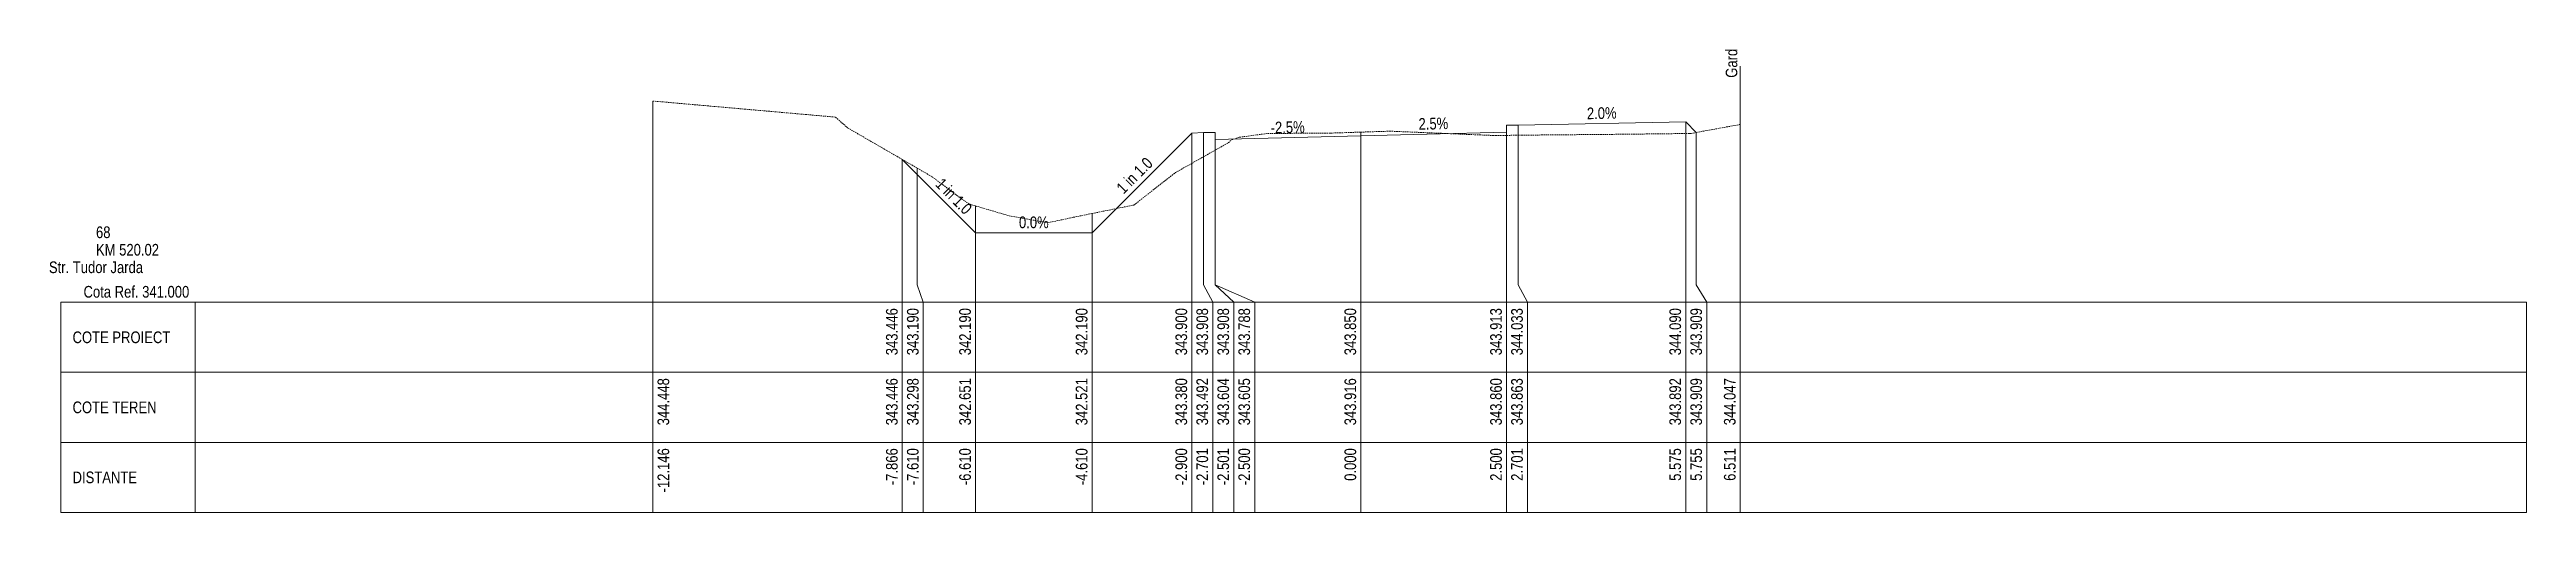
# Paper-space layout 'Str. Tudor Jarda-XS-1' of a CAD drawing. Extents: x 5 to 860, y 10 to 5944.
# Drawn here: x 435 to 860, y 490 to 569.3 of the extents above; entities that cross this region are included whole.
import ezdxf
from ezdxf.enums import TextEntityAlignment as Align

# ---------------------------------------------------------------- set-up
doc = ezdxf.new("R2010")
doc.units = 0
doc.linetypes.add('DASHED2', pattern=[0.375, 0.25, -0.125])
doc.layers.add('ARD-No Plot', color=1, linetype='Continuous', lineweight=0, plot=False)
for name, color, linetype, lineweight in [('DESIGN-TEXT', 7, 'Continuous', 0), ('EXISTING-TEXT', 7, 'Continuous', 0), ('LINES', 7, 'Continuous', 0), ('Text', 7, 'Continuous', 0), ('X-RL', 7, 'Continuous', 0), ('XPLOT-DESIGN', 5, 'Continuous', 0), ('XPLOT-EXISTING', 3, 'DASHED2', 0), ('XPLOT-GRADE', 7, 'Continuous', 0), ('XPLOT-KM', 7, 'Continuous', 0), ('XPLOT-TITLE', 7, 'Continuous', 0)]:
    doc.layers.add(name, color=color, linetype=linetype, lineweight=lineweight)
doc.styles.add('Arial', font='arial.ttf', dxfattribs={"width": 0.8})

psp = doc.layouts.new('Str. Tudor Jarda-XS-1')

# ---------------------------------------------------------------- texts
at = {"layer": 'ARD-No Plot', "style": 'Arial', "width": 0.8}
psp.add_text('Str. Tudor Jarda', height=2, dxfattribs=at).set_placement((443, 531), align=Align.CENTER)
at = {"layer": 'DESIGN-TEXT', "style": 'Arial', "width": 0.8}
for s, p in [('343.446', (580.541, 525)), ('343.190', (584.141, 525)), ('342.190', (593.103, 525)), ('342.190', (613.103, 525)), ('343.900', (630.2, 525)), ('343.908', (633.8, 525)), ('343.908', (637.4, 525)), ('343.788', (641, 525)), ('343.850', (659.2, 525)), ('343.913', (684.2, 525)), ('344.033', (687.8, 525)), ('344.090', (714.946, 525)), ('343.909', (718.546, 525))]:
    psp.add_text(s, height=2, rotation=90, dxfattribs=at).set_placement(p, align=Align.RIGHT)
at = {"layer": 'EXISTING-TEXT', "style": 'Arial', "width": 0.8}
for s, p in [('344.448', (541.341, 513)), ('343.446', (580.541, 513)), ('343.298', (584.141, 513)), ('342.651', (593.103, 513)), ('342.521', (613.103, 513)), ('343.380', (630.2, 513)), ('343.492', (633.8, 513)), ('343.604', (637.4, 513)), ('343.605', (641, 513)), ('343.916', (659.2, 513)), ('343.916', (659.2, 513)), ('343.860', (684.2, 513)), ('343.863', (687.8, 513)), ('343.892', (714.946, 513)), ('343.909', (718.546, 513)), ('344.047', (724.308, 513))]:
    psp.add_text(s, height=2, rotation=90, dxfattribs=at).set_placement(p, align=Align.RIGHT)
at = {"layer": 'Text', "style": 'Arial', "width": 0.8}
psp.add_text('Gard', height=2, rotation=90, dxfattribs=at).set_placement((724.608, 564.471))
for s, p in [('-12.146', (541.341, 501)), ('-12.146', (541.341, 501)), ('-7.866', (580.541, 501)), ('-7.866', (580.541, 501)), ('-7.866', (580.541, 501)), ('-7.610', (584.141, 501)), ('-7.610', (584.141, 501)), ('-7.610', (584.141, 501)), ('-6.610', (593.103, 501)), ('-6.610', (593.103, 501)), ('-6.610', (593.103, 501)), ('-4.610', (613.103, 501)), ('-4.610', (613.103, 501)), ('-4.610', (613.103, 501)), ('-2.900', (630.2, 501)), ('-2.900', (630.2, 501)), ('-2.900', (630.2, 501)), ('-2.701', (633.8, 501)), ('-2.701', (633.8, 501)), ('-2.701', (633.8, 501)), ('-2.501', (637.4, 501)), ('-2.501', (637.4, 501)), ('-2.501', (637.4, 501)), ('-2.500', (641, 501)), ('-2.500', (641, 501)), ('-2.500', (641, 501)), ('0.000', (659.2, 501)), ('0.000', (659.2, 501)), ('0.000', (659.2, 501)), ('2.500', (684.2, 501)), ('2.500', (684.2, 501)), ('2.500', (684.2, 501)), ('2.701', (687.8, 501)), ('2.701', (687.8, 501)), ('2.701', (687.8, 501)), ('5.575', (714.946, 501)), ('5.575', (714.946, 501)), ('5.575', (714.946, 501)), ('5.755', (718.546, 501)), ('5.755', (718.546, 501)), ('5.755', (718.546, 501)), ('6.511', (724.308, 501)), ('6.511', (724.308, 501))]:
    psp.add_text(s, height=2, rotation=90, dxfattribs=at).set_placement(p, align=Align.RIGHT)
at = {"layer": 'X-RL', "style": 'Arial', "width": 0.8}
psp.add_text('Cota Ref. 341.000', height=2, dxfattribs=at).set_placement((459, 526.8), align=Align.RIGHT)
at = {"layer": 'XPLOT-GRADE', "style": 'Arial', "width": 0.8}
for s, rotation, p in [('-2.5%', 1.4321, (647.48, 554.988)), ('2.5%', 1.4321, (672.48, 555.613)), ('2.0%', 1.14576, (701.362, 557.413)), ('1 in 1.0', 45, (621.886, 547.014)), ('1 in 1.0', 315, (589.469, 543.466)), ('0.0%', 0, (603.903, 538.7))]:
    psp.add_text(s, height=2, rotation=rotation, dxfattribs=at).set_placement(p, align=Align.CENTER)
at = {"layer": 'XPLOT-KM', "style": 'Arial', "width": 0.8}
for s, p in [('68', (443, 537)), ('KM 520.02', (443, 534))]:
    psp.add_text(s, height=2, dxfattribs=at).set_placement(p)
at = {"layer": 'XPLOT-TITLE', "style": 'Arial', "width": 0.8}
for s, p in [('COTE PROIECT', (438.982, 519)), ('COTE TEREN', (438.982, 507)), ('DISTANTE', (438.982, 495))]:
    psp.add_text(s, height=2, dxfattribs=at).set_placement(p)

# ---------------------------------------------------------------- linework, layer by layer
at = {"layer": 'LINES'}
for p, q in [((725.108, 566.471), (725.108, 546.471)), ((538.541, 529), (538.541, 560.484)), ((538.541, 529), (538.541, 560.484)), ((715.746, 529), (715.746, 556.901)), ((715.746, 529), (715.746, 556.901)), ((715.746, 529), (715.746, 556.901)), ((631, 529), (631, 554.996)), ((631, 529), (631, 554.996)), ((631, 529), (631, 554.996)), ((632.99, 529), (632.99, 555.076)), ((632.99, 529), (632.99, 555.076)), ((632.99, 529), (632.99, 555.076)), ((634.99, 529), (634.99, 555.076)), ((634.99, 529), (634.99, 555.076)), ((634.99, 529), (634.99, 555.076)), ((635, 529), (635, 553.876)), ((635, 529), (635, 553.876)), ((635, 529), (635, 553.876)), ((660, 529), (660, 555.157)), ((660, 529), (660, 555.157)), ((660, 529), (660, 555.157)), ((685, 529), (685, 555.126)), ((685, 529), (685, 555.126)), ((685, 529), (685, 555.126)), ((687.01, 529), (687.01, 556.326)), ((687.01, 529), (687.01, 556.326)), ((687.01, 529), (687.01, 556.326)), ((717.552, 529), (717.552, 555.095)), ((717.552, 529), (717.552, 555.095)), ((717.552, 529), (717.552, 555.095)), ((725.108, 529), (725.108, 556.471)), ((725.108, 529), (725.108, 556.471)), ((581.341, 529), (581.341, 550.462)), ((581.341, 529), (581.341, 550.462)), ((581.341, 529), (581.341, 550.462)), ((583.903, 529), (583.903, 548.981)), ((583.903, 529), (583.903, 548.981)), ((583.903, 529), (583.903, 548.981)), ((593.903, 529), (593.903, 542.509)), ((593.903, 529), (593.903, 542.509)), ((593.903, 529), (593.903, 542.509)), ((613.903, 529), (613.903, 541.215)), ((613.903, 529), (613.903, 541.215)), ((613.903, 529), (613.903, 541.215)), ((538.541, 526), (538.541, 529)), ((538.541, 526), (538.541, 529)), ((581.341, 526), (581.341, 529)), ((581.341, 526), (581.341, 529)), ((581.341, 526), (581.341, 529)), ((584.941, 526), (583.903, 529)), ((584.941, 526), (583.903, 529)), ((584.941, 526), (583.903, 529)), ((593.903, 526), (593.903, 529)), ((593.903, 526), (593.903, 529)), ((593.903, 526), (593.903, 529)), ((613.903, 526), (613.903, 529)), ((613.903, 526), (613.903, 529)), ((613.903, 526), (613.903, 529)), ((631, 526), (631, 529)), ((631, 526), (631, 529)), ((631, 526), (631, 529)), ((634.6, 526), (632.99, 529)), ((634.6, 526), (632.99, 529)), ((634.6, 526), (632.99, 529)), ((638.2, 526), (634.99, 529)), ((638.2, 526), (634.99, 529)), ((638.2, 526), (634.99, 529)), ((641.8, 526), (635, 529)), ((641.8, 526), (635, 529)), ((641.8, 526), (635, 529)), ((660, 526), (660, 529)), ((660, 526), (660, 529)), ((660, 526), (660, 529)), ((685, 526), (685, 529)), ((685, 526), (685, 529)), ((685, 526), (685, 529)), ((688.6, 526), (687.01, 529)), ((688.6, 526), (687.01, 529)), ((688.6, 526), (687.01, 529)), ((715.746, 526), (715.746, 529)), ((715.746, 526), (715.746, 529)), ((715.746, 526), (715.746, 529)), ((719.346, 526), (717.552, 529)), ((719.346, 526), (717.552, 529)), ((719.346, 526), (717.552, 529)), ((725.108, 526), (725.108, 529)), ((725.108, 526), (725.108, 529)), ((436.982, 514), (436.982, 526)), ((436.982, 526), (460, 526)), ((460, 490), (460, 526)), ((460, 526), (860, 526)), ((538.541, 490), (538.541, 526)), ((538.541, 490), (538.541, 526)), ((581.341, 490), (581.341, 526)), ((581.341, 490), (581.341, 526)), ((581.341, 490), (581.341, 526)), ((584.941, 490), (584.941, 526)), ((584.941, 490), (584.941, 526)), ((584.941, 490), (584.941, 526)), ((593.903, 490), (593.903, 526)), ((593.903, 490), (593.903, 526)), ((593.903, 490), (593.903, 526)), ((613.903, 490), (613.903, 526)), ((613.903, 490), (613.903, 526)), ((613.903, 490), (613.903, 526)), ((631, 490), (631, 526)), ((631, 490), (631, 526)), ((631, 490), (631, 526)), ((634.6, 490), (634.6, 526)), ((634.6, 490), (634.6, 526)), ((634.6, 490), (634.6, 526)), ((638.2, 490), (638.2, 526)), ((638.2, 490), (638.2, 526)), ((638.2, 490), (638.2, 526)), ((641.8, 490), (641.8, 526)), ((641.8, 490), (641.8, 526)), ((641.8, 490), (641.8, 526)), ((660, 490), (660, 526)), ((660, 490), (660, 526)), ((660, 490), (660, 526)), ((685, 490), (685, 526)), ((685, 490), (685, 526)), ((685, 490), (685, 526)), ((688.6, 490), (688.6, 526)), ((688.6, 490), (688.6, 526)), ((688.6, 490), (688.6, 526)), ((715.746, 490), (715.746, 526)), ((715.746, 490), (715.746, 526)), ((715.746, 490), (715.746, 526)), ((719.346, 490), (719.346, 526)), ((719.346, 490), (719.346, 526)), ((719.346, 490), (719.346, 526)), ((725.108, 490), (725.108, 526)), ((725.108, 490), (725.108, 526)), ((860, 490), (860, 526)), ((436.982, 502), (436.982, 514)), ((436.982, 514), (460, 514)), ((460, 514), (436.982, 514)), ((460, 514), (860, 514)), ((436.982, 490), (436.982, 502)), ((436.982, 502), (460, 502)), ((460, 502), (436.982, 502)), ((460, 502), (860, 502)), ((460, 490), (436.982, 490)), ((460, 490), (860, 490))]:
    psp.add_line(p, q, dxfattribs=at)
at = {"layer": 'XPLOT-DESIGN'}
for p, q in [((687.01, 556.326), (715.746, 556.901)), ((715.746, 556.901), (717.552, 555.095)), ((613.903, 537.9), (631, 554.996)), ((631, 554.996), (632.99, 555.076)), ((632.99, 555.076), (634.99, 555.076)), ((634.99, 555.076), (635, 553.876)), ((635, 553.876), (660, 554.501)), ((660, 554.501), (685, 555.126)), ((685, 555.126), (685.01, 556.326)), ((685.01, 556.326), (687.01, 556.326)), ((581.341, 550.462), (583.903, 547.9)), ((583.903, 547.9), (593.903, 537.9)), ((593.903, 537.9), (613.903, 537.9))]:
    psp.add_line(p, q, dxfattribs=at)
at = {"layer": 'XPLOT-EXISTING'}
for p, q in [((538.541, 560.484), (569.858, 557.727)), ((569.858, 557.727), (571.952, 555.892)), ((571.952, 555.892), (581.341, 550.462)), ((635, 552.051), (637.27, 553.329)), ((637.27, 553.329), (637.835, 553.84)), ((637.835, 553.84), (639.194, 554.283)), ((639.194, 554.283), (643.997, 554.925)), ((643.997, 554.925), (654.816, 554.987)), ((654.816, 554.987), (660, 555.157)), ((660, 555.157), (664.961, 555.319)), ((660, 555.157), (660, 555.157)), ((664.961, 555.319), (683.163, 554.566)), ((683.163, 554.566), (685, 554.596)), ((685, 554.596), (687.01, 554.628)), ((687.01, 554.628), (687.594, 554.637)), ((687.594, 554.637), (703.369, 554.775)), ((703.369, 554.775), (715.746, 554.916)), ((715.746, 554.916), (715.777, 554.916)), ((715.777, 554.916), (716.144, 554.916)), ((716.144, 554.916), (716.325, 554.927)), ((716.325, 554.927), (716.607, 554.926)), ((716.607, 554.926), (716.684, 554.937)), ((716.684, 554.937), (717.552, 555.095)), ((717.552, 555.095), (725.108, 556.471)), ((581.341, 550.462), (583.903, 548.981)), ((583.903, 548.981), (586.459, 547.503)), ((621.078, 542.665), (628.201, 548.221)), ((628.201, 548.221), (631, 549.798)), ((631, 549.798), (632.99, 550.918)), ((632.99, 550.918), (634.99, 552.045)), ((634.99, 552.045), (635, 552.051)), ((586.459, 547.503), (591.99, 543.359)), ((591.99, 543.359), (593.213, 542.711)), ((593.213, 542.711), (593.903, 542.509)), ((593.903, 542.509), (599.653, 540.826)), ((599.653, 540.826), (606.327, 539.63)), ((606.327, 539.63), (610.681, 540.563)), ((610.681, 540.563), (613.903, 541.215)), ((613.903, 541.215), (621.078, 542.665))]:
    psp.add_line(p, q, dxfattribs=at)

psp.set_redraw_order([(e.dxf.handle, doc.entitydb.next_handle()) for e in psp.query("TEXT MTEXT ATTDEF DIMENSION ARC_DIMENSION")])  # texts and dimensions are drawn at this point

doc.saveas('drawing.dxf')
